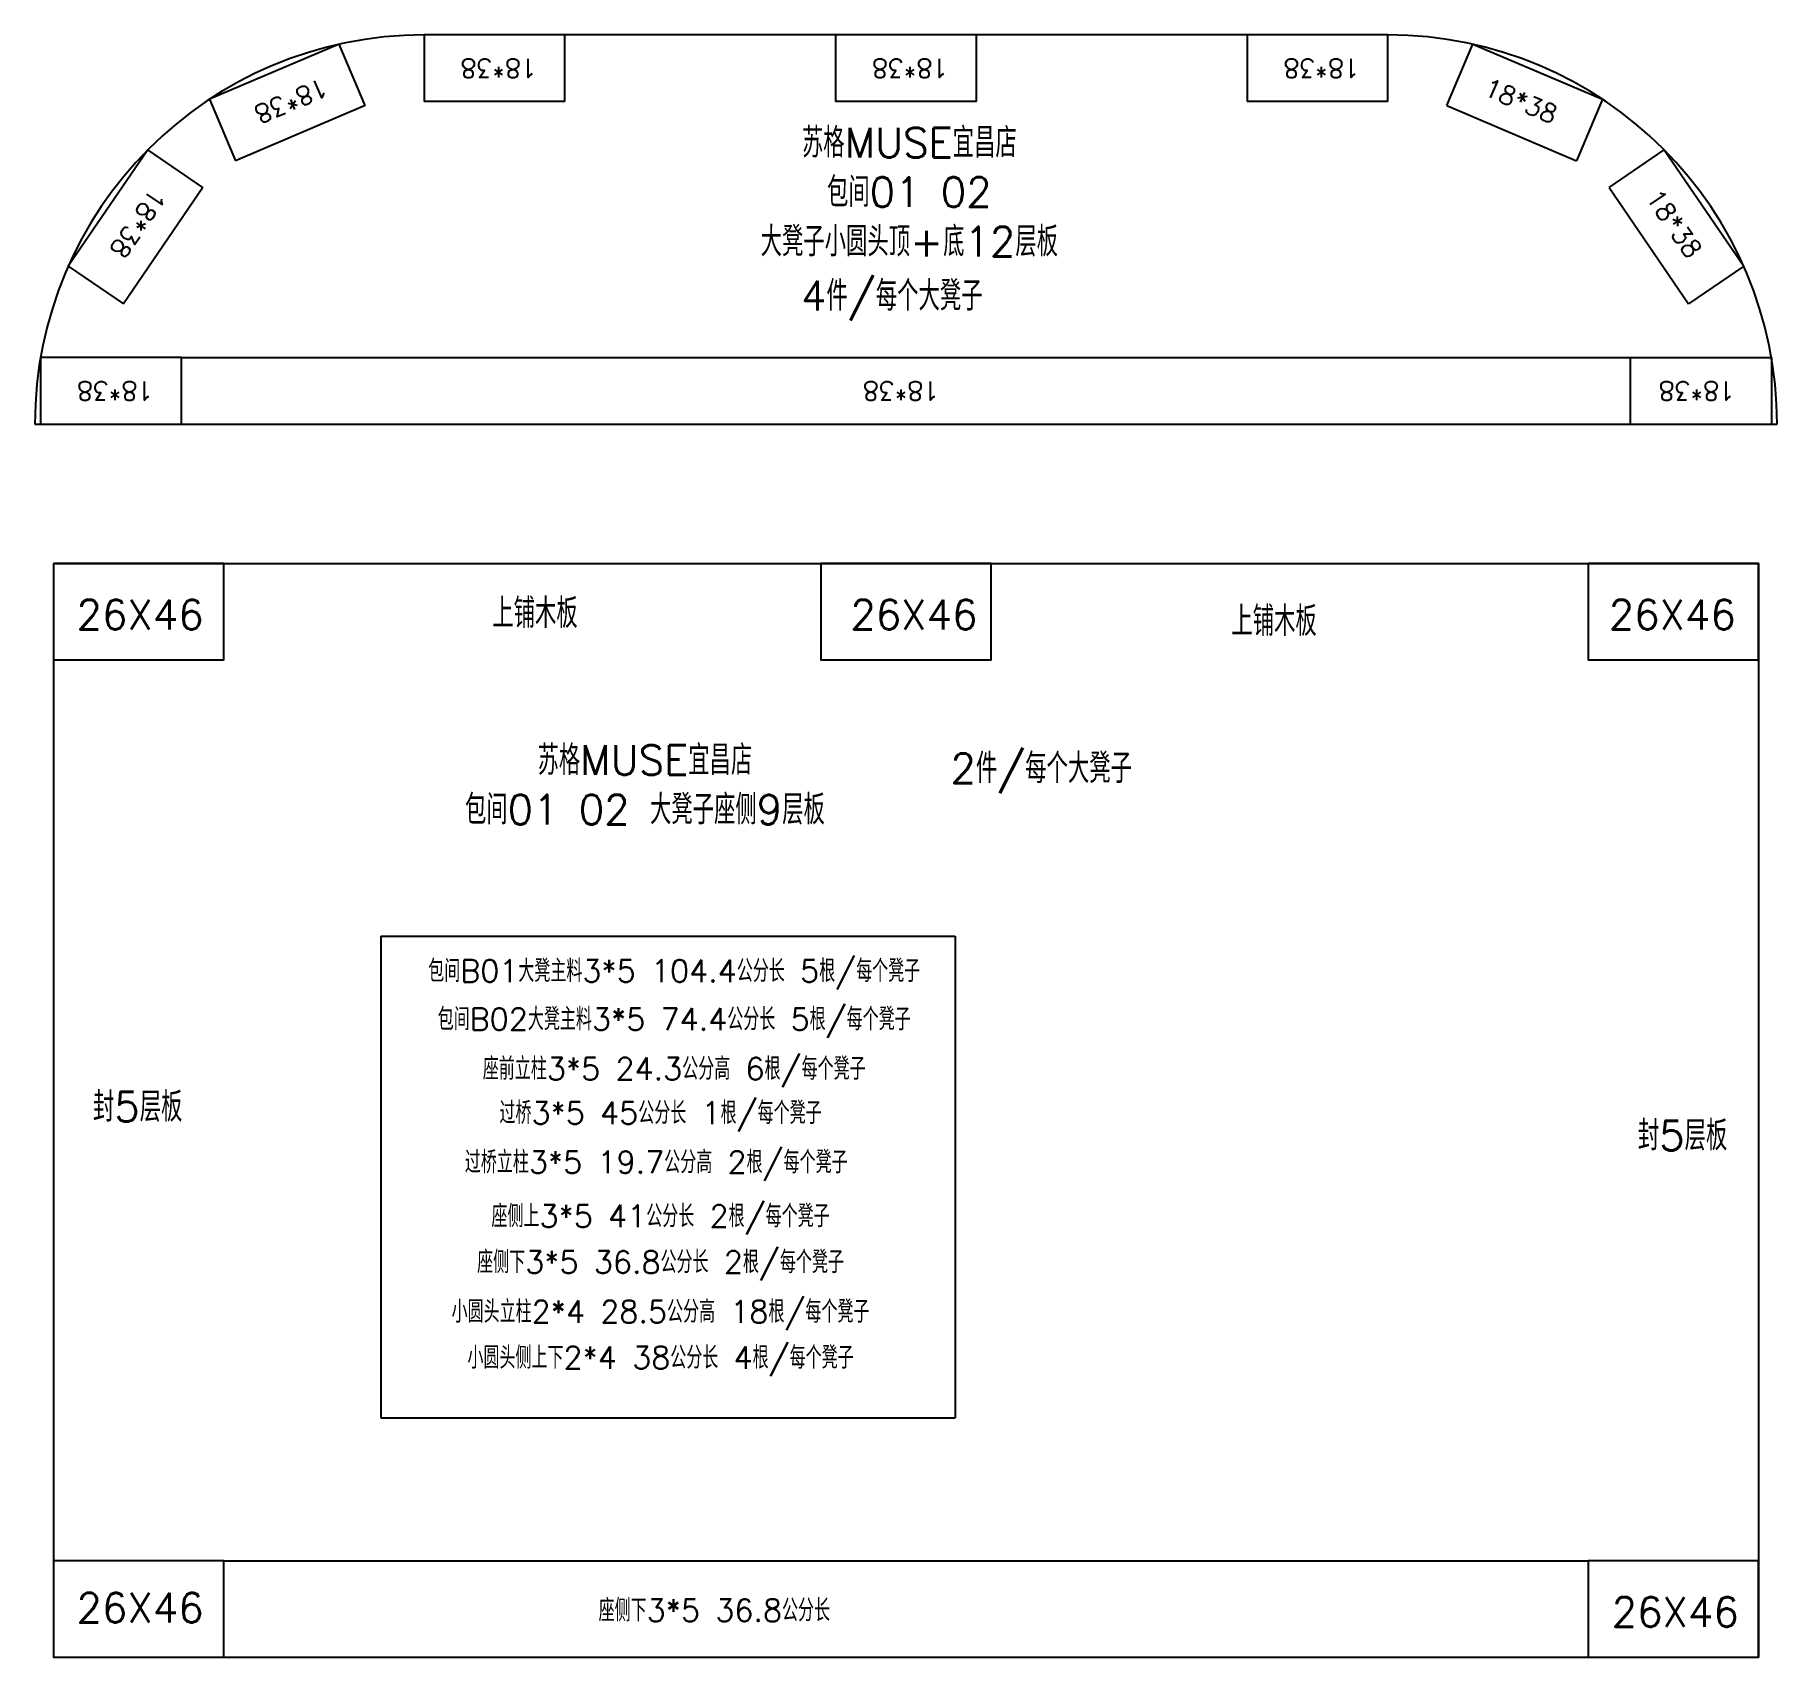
# Model space of a CAD drawing. Header units: millimetres. Extents: x 1211946 to 1266258, y -418433 to -400124.
# Drawn here: x 1254061.7 to 1254531.7, y -401946.2 to -401508.6 of the extents above; entities that cross this region are included whole.
import ezdxf

# ---------------------------------------------------------------- set-up
doc = ezdxf.new("R2010")
doc.units = ezdxf.units.MM
doc.header["$LTSCALE"] = 5
doc.styles.add('SIMPLEX', font='simplex.shx', dxfattribs={"bigfont": 'gbcbig.shx'})

msp = doc.modelspace()

# ---------------------------------------------------------------- texts
at = {"color": 1, "char_height": 5, "attachment_point": 5, "style": 'SIMPLEX'}
for insert, rotation in [((1254186.8, -401517.61), 180), ((1254297.8, -401517.61), 180), ((1254408.8, -401517.61), 180), ((1254130.84, -401526.42), 203.0235), ((1254462.52, -401526.42), 336.9765), ((1254089.48, -401559.5), 235.6484), ((1254503.88, -401559.5), 304.3516), ((1254083.35, -401604.61), 180), ((1254295.34, -401604.61), 180), ((1254510.01, -401604.61), 180)]:
    msp.add_mtext('18*38', dxfattribs=dict(at, insert=insert, rotation=rotation))
at = {"color": 1, "linetype": 'ByBlock', "char_height": 8, "attachment_point": 5, "style": 'SIMPLEX'}
for s, insert in [('苏格MUSE宜昌店\\P包间01 02\\P大凳子小圆头顶+底12层板', (1254297.58, -401551.08)), ('4件/每个大凳子', (1254292.85, -401580.32)), ('26X46', (1254090.08, -401664.99)), ('上铺木板', (1254196.6, -401664.6)), ('26X46', (1254298.81, -401664.99)), ('上铺木板', (1254395.97, -401666.75)), ('26X46', (1254503.38, -401664.99)), ('苏格MUSE宜昌店\\P包间01 02 大凳子座侧9层板', (1254226.25, -401710.96)), ('2件/每个大凳子', (1254333.16, -401707.79)), ('封5层板', (1254089.42, -401797.81)), ('封5层板', (1254506.17, -401805.55)), ('26X46', (1254090.08, -401932.89)), ('26X46', (1254504.18, -401934.02))]:
    msp.add_mtext(s, dxfattribs=dict(at, insert=insert))
at = {"color": 1, "ltscale": 2, "char_height": 6, "attachment_point": 5, "rotation": 360, "style": 'SIMPLEX'}
for s, insert in [('包间B01大凳主料3*5 104.4公分长 5根/每个凳子', (1254234.15, -401762.11)), ('包间B02大凳主料3*5 74.4公分长 5根/每个凳子', (1254234.15, -401775.12)), ('座前立柱3*5 24.3公分高 6根/每个凳子', (1254234.15, -401788.49)), ('过桥3*5 45公分长 1根/每个凳子', (1254230.47, -401800.4)), ('过桥立柱3*5 19.7公分高 2根/每个凳子', (1254229.3, -401813.7)), ('座侧上3*5 41公分长 2根/每个凳子', (1254230.47, -401828.24)), ('座侧下3*5 36.8公分长 2根/每个凳子', (1254230.47, -401840.64)), ('小圆头立柱2*4 28.5公分高 18根/每个凳子', (1254230.47, -401854.01)), ('小圆头侧上下2*4 38公分长 4根/每个凳子', (1254230.47, -401866.41)), ('座侧下3*5 36.8公分长', (1254244.98, -401933.58))]:
    msp.add_mtext(s, dxfattribs=dict(at, insert=insert))

# ---------------------------------------------------------------- linework, layer by layer
at = {"linetype": 'ByBlock'}
for p, q in [((1254426.68, -401508.61), (1254166.68, -401508.61)), ((1254061.68, -401613.61), (1254531.68, -401613.61)), ((1254066.68, -401651.21), (1254526.68, -401651.21)), ((1254066.68, -401651.21), (1254066.68, -401946.21)), ((1254526.68, -401651.21), (1254526.68, -401946.21)), ((1254066.68, -401946.21), (1254526.68, -401946.21))]:
    msp.add_line(p, q, dxfattribs=at)
at = {"color": 1}
for p, q in [((1254150.82, -401527.7), (1254115.85, -401542.57)), ((1254204.68, -401526.61), (1254166.68, -401526.61)), ((1254315.68, -401526.61), (1254277.68, -401526.61)), ((1254426.68, -401526.61), (1254388.68, -401526.61)), ((1254442.54, -401527.7), (1254477.52, -401542.57)), ((1254107.01, -401549.81), (1254085.56, -401581.18)), ((1254486.36, -401549.81), (1254507.8, -401581.18)), ((1254101.24, -401595.61), (1254492.13, -401595.61))]:
    msp.add_line(p, q, dxfattribs=at)
at = {"color": 1, "linetype": 'ByBlock'}
for p, q in [((1254154.98, -401751.69), (1254309.98, -401751.69)), ((1254154.98, -401751.69), (1254154.98, -401881.69)), ((1254309.98, -401751.69), (1254309.98, -401881.69)), ((1254154.98, -401881.69), (1254309.98, -401881.69)), ((1254112.68, -401920.21), (1254480.68, -401920.21))]:
    msp.add_line(p, q, dxfattribs=at)
at = {"color": 1}
for points in [[(1254150.82, -401527.7), (1254143.78, -401511.14), (1254108.81, -401526), (1254115.85, -401542.57)], [(1254204.68, -401526.61), (1254204.68, -401508.61), (1254166.68, -401508.61), (1254166.68, -401526.61)], [(1254315.68, -401526.61), (1254315.68, -401508.61), (1254277.68, -401508.61), (1254277.68, -401526.61)], [(1254426.68, -401526.61), (1254426.68, -401508.61), (1254388.68, -401508.61), (1254388.68, -401526.61)], [(1254442.54, -401527.7), (1254449.58, -401511.14), (1254484.56, -401526), (1254477.52, -401542.57)], [(1254107.01, -401549.81), (1254092.15, -401539.65), (1254070.7, -401571.03), (1254085.56, -401581.18)], [(1254486.36, -401549.81), (1254501.22, -401539.65), (1254522.66, -401571.03), (1254507.8, -401581.18)], [(1254101.24, -401613.61), (1254101.24, -401595.61), (1254063.24, -401595.61), (1254063.24, -401613.61)], [(1254492.13, -401613.61), (1254492.13, -401595.61), (1254530.13, -401595.61), (1254530.13, -401613.61)]]:
    msp.add_lwpolyline(points, dxfattribs=at)
at = {"color": 1, "linetype": 'ByBlock'}
for points in [[(1254066.68, -401651.21), (1254066.68, -401677.21), (1254112.68, -401677.21), (1254112.68, -401651.21)], [(1254273.68, -401651.21), (1254273.68, -401677.21), (1254319.68, -401677.21), (1254319.68, -401651.21)], [(1254480.68, -401651.21), (1254480.68, -401677.21), (1254526.68, -401677.21), (1254526.68, -401651.21)], [(1254066.68, -401920.21), (1254066.68, -401946.21), (1254112.68, -401946.21), (1254112.68, -401920.21)], [(1254480.68, -401920.21), (1254480.68, -401946.21), (1254526.68, -401946.21), (1254526.68, -401920.21)]]:
    msp.add_lwpolyline(points, close=True, dxfattribs=at)
at = {"linetype": 'ByBlock'}
for centre, start, end in [((1254166.68, -401613.61), 90, 180), ((1254426.68, -401613.61), 0, 90)]:
    msp.add_arc(centre, 105, start, end, dxfattribs=at)

msp.set_redraw_order([(e.dxf.handle, doc.entitydb.next_handle()) for e in msp.query("TEXT MTEXT ATTDEF DIMENSION ARC_DIMENSION")])  # texts and dimensions are drawn at this point

doc.saveas('drawing.dxf')
